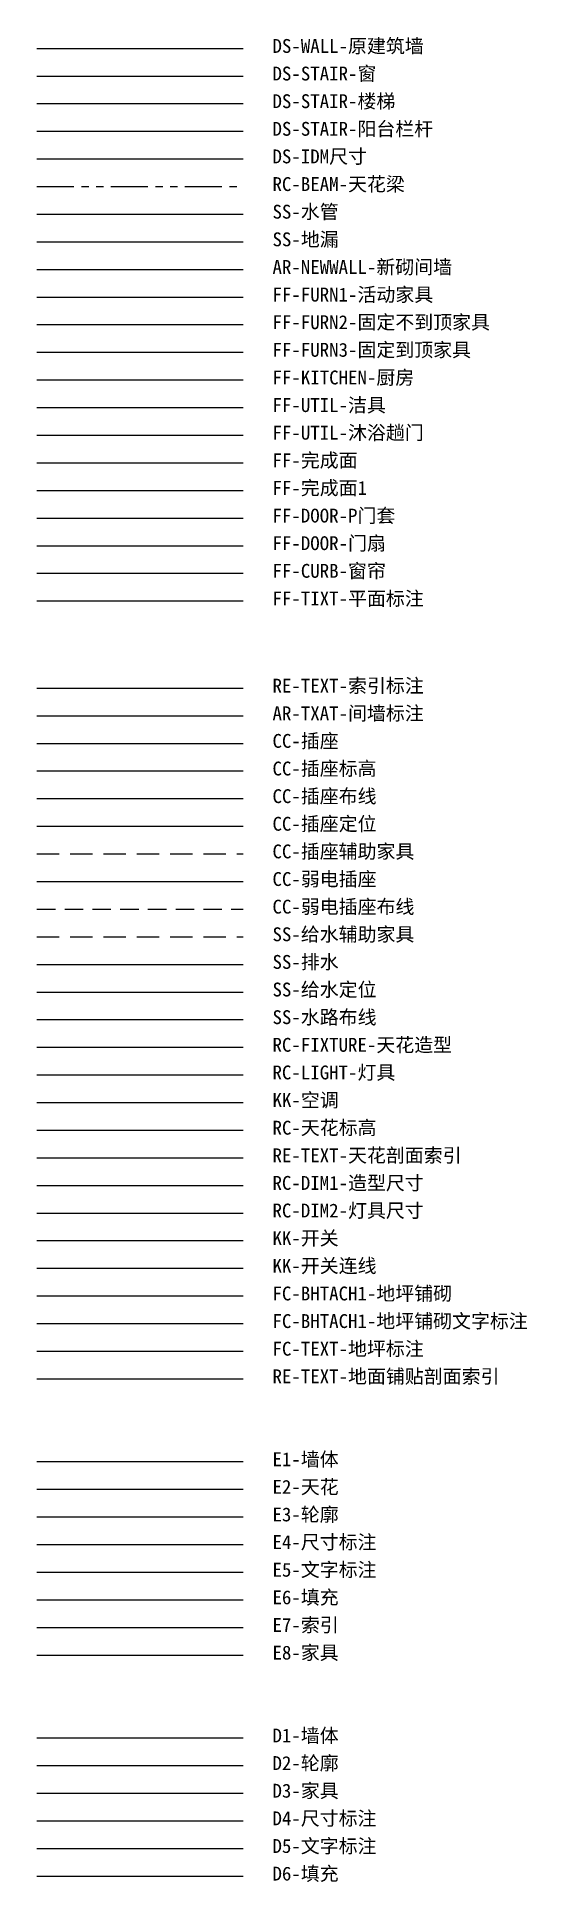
# Model space of a CAD drawing. Header units: millimetres. Extents: x -235126 to 312941, y -228449 to 114042.
# Drawn here: x -30007 to -24710, y -13527 to 6438 of the extents above; entities that cross this region are included whole.
import ezdxf

# ---------------------------------------------------------------- set-up
doc = ezdxf.new("R2010")
doc.units = ezdxf.units.MM
doc.header["$LTSCALE"] = 800
doc.linetypes.add('HIDDEN', pattern=[0.375, 0.25, -0.125])
doc.linetypes.add('PHANTOM2', pattern=[1.25, 0.625, -0.125, 0.125, -0.125, 0.125, -0.125])
for name, color, linetype in [('AR-NEWWALL-新砌间墙', 4, 'Continuous'), ('AR-TXET-间墙标注', 7, 'Continuous'), ('CC-弱电插座', 2, 'Continuous'), ('CC-弱电插座布线', 2, 'Continuous'), ('CC-插座', 2, 'Continuous'), ('CC-插座定位', 2, 'Continuous'), ('CC-插座布线', 3, 'Continuous'), ('CC-插座标高', 2, 'Continuous'), ('CC-插座辅助家具', 75, 'Continuous'), ('D1-墙体', 4, 'Continuous'), ('D2-轮廓', 1, 'Continuous'), ('D3-家具', 7, 'Continuous'), ('D4-尺寸标注', 7, 'Continuous'), ('D5-文字标注', 7, 'Continuous'), ('D6-填充', 75, 'Continuous'), ('DS-DIM尺寸', 1, 'Continuous'), ('DS-SEAIR-阳台栏杆', 2, 'Continuous'), ('DS-STAIR-楼梯', 2, 'Continuous'), ('DS-STAIR-窗', 2, 'Continuous'), ('DS-WALL-原建筑墙', 4, 'Continuous'), ('E1-墙体', 4, 'Continuous'), ('E2-天花', 3, 'Continuous'), ('E3-轮廓', 1, 'Continuous'), ('E4-尺寸标注', 7, 'Continuous'), ('E5-文字标注', 7, 'Continuous'), ('E6-填充', 75, 'Continuous'), ('E7-索引', 2, 'Continuous'), ('E8-家具', 7, 'Continuous'), ('FC-BHTACH1-地坪铺砌', 8, 'Continuous'), ('FC-BHTACH1-地坪铺砌文字标注', 7, 'Continuous'), ('FC-TEXT-地坪标注', 7, 'Continuous'), ('FF-CURB-窗帘', 8, 'Continuous'), ('FF-DOOR-P门套', 3, 'Continuous'), ('FF-DOOR-门扇', 2, 'Continuous'), ('FF-FURN1-活动家具', 1, 'Continuous'), ('FF-FURN2-固定不到顶家具', 3, 'Continuous'), ('FF-FURN3-固定到顶家具', 3, 'Continuous'), ('FF-KITCHEN-厨房', 1, 'Continuous'), ('FF-TIXT-平面标注', 7, 'Continuous'), ('FF-UTIL-沐浴趟门', 1, 'Continuous'), ('FF-UTIL-洁具', 1, 'Continuous'), ('FF-完成面', 3, 'Continuous'), ('FF-完成面1', 3, 'Continuous'), ('KK-开关', 3, 'Continuous'), ('KK-开关连线', 3, 'Continuous'), ('KK-空调', 8, 'Continuous'), ('RC-BEAM-天花梁', 75, 'Continuous'), ('RC-DIM1-造型尺寸', 7, 'Continuous'), ('RC-DIM2-灯具尺寸', 7, 'Continuous'), ('RC-FIXTURE-天花造型', 1, 'Continuous'), ('RC-LIGHT-灯具', 2, 'Continuous'), ('RC-天花标高', 7, 'Continuous'), ('RE-TEXT-地面铺贴剖面索引', 2, 'Continuous'), ('RE-TEXT-天花剖面索引', 2, 'Continuous'), ('RE-TEXT-索引标注', 7, 'Continuous'), ('SS-地漏', 2, 'Continuous'), ('SS-排水', 1, 'Continuous'), ('SS-水管', 2, 'Continuous'), ('SS-水路布线', 1, 'Continuous'), ('SS-给水定位', 7, 'Continuous'), ('SS-给水辅助家具', 75, 'Continuous')]:
    doc.layers.add(name, color=color, linetype=linetype)
doc.styles.add('宋-ZY', font='')
doc.styles.get('宋-ZY').set_extended_font_data('SimSun')

msp = doc.modelspace()

# ---------------------------------------------------------------- texts
at = {"layer": 'AR-NEWWALL-新砌间墙', "insert": (-27461, 3940.2), "char_height": 150, "attachment_point": 4, "line_spacing_factor": 0.84, "style": '宋-ZY'}
msp.add_mtext('AR-NEWWALL-新砌间墙', dxfattribs=at)
at = {"layer": 'AR-TXET-间墙标注', "insert": (-27461, -888.9), "char_height": 150, "attachment_point": 4, "line_spacing_factor": 0.84, "style": '宋-ZY'}
msp.add_mtext('AR-TXAT-间墙标注', dxfattribs=at)
at = {"layer": 'CC-弱电插座', "insert": (-27461, -2682.4), "char_height": 150, "attachment_point": 4, "line_spacing_factor": 0.84, "style": '宋-ZY'}
msp.add_mtext('CC-弱电插座', dxfattribs=at)
at = {"layer": 'CC-弱电插座布线', "linetype": 'HIDDEN', "insert": (-27461, -2981.3), "char_height": 150, "attachment_point": 4, "line_spacing_factor": 0.84, "style": '宋-ZY'}
msp.add_mtext('CC-弱电插座布线', dxfattribs=at)
at = {"layer": 'CC-插座', "insert": (-27461, -1187.8), "char_height": 150, "attachment_point": 4, "line_spacing_factor": 0.84, "style": '宋-ZY'}
msp.add_mtext('CC-插座', dxfattribs=at)
at = {"layer": 'CC-插座定位', "insert": (-27461, -2084.6), "char_height": 150, "attachment_point": 4, "line_spacing_factor": 0.84, "style": '宋-ZY'}
msp.add_mtext('CC-插座定位', dxfattribs=at)
at = {"layer": 'CC-插座布线', "insert": (-27461, -1785.6), "char_height": 150, "attachment_point": 4, "line_spacing_factor": 0.84, "style": '宋-ZY'}
msp.add_mtext('CC-插座布线', dxfattribs=at)
at = {"layer": 'CC-插座标高', "insert": (-27461, -1486.7), "char_height": 150, "attachment_point": 4, "line_spacing_factor": 0.84, "style": '宋-ZY'}
msp.add_mtext('CC-插座标高', dxfattribs=at)
at = {"layer": 'CC-插座辅助家具', "linetype": 'HIDDEN', "ltscale": 1.2, "insert": (-27461, -2383.5), "char_height": 150, "attachment_point": 4, "line_spacing_factor": 0.84, "style": '宋-ZY'}
msp.add_mtext('CC-插座辅助家具', dxfattribs=at)
at = {"layer": 'D1-墙体', "insert": (-27461, -11948.9), "char_height": 150, "attachment_point": 4, "line_spacing_factor": 0.84, "style": '宋-ZY'}
msp.add_mtext('D1-墙体', dxfattribs=at)
at = {"layer": 'D2-轮廓', "insert": (-27461, -12247.8), "char_height": 150, "attachment_point": 4, "line_spacing_factor": 0.84, "style": '宋-ZY'}
msp.add_mtext('D2-轮廓', dxfattribs=at)
at = {"layer": 'D3-家具', "insert": (-27461, -12546.7), "char_height": 150, "attachment_point": 4, "line_spacing_factor": 0.84, "style": '宋-ZY'}
msp.add_mtext('D3-家具', dxfattribs=at)
at = {"layer": 'D4-尺寸标注', "insert": (-27461, -12845.6), "char_height": 150, "attachment_point": 4, "line_spacing_factor": 0.84, "style": '宋-ZY'}
msp.add_mtext('D4-尺寸标注', dxfattribs=at)
at = {"layer": 'D5-文字标注', "insert": (-27461, -13144.5), "char_height": 150, "attachment_point": 4, "line_spacing_factor": 0.84, "style": '宋-ZY'}
msp.add_mtext('D5-文字标注', dxfattribs=at)
at = {"layer": 'D6-填充', "insert": (-27461, -13443.4), "char_height": 150, "attachment_point": 4, "line_spacing_factor": 0.84, "style": '宋-ZY'}
msp.add_mtext('D6-填充', dxfattribs=at)
at = {"layer": 'DS-DIM尺寸', "insert": (-27461, 5135.8), "char_height": 150, "attachment_point": 4, "line_spacing_factor": 0.84, "style": '宋-ZY'}
msp.add_mtext('DS-IDM尺寸', dxfattribs=at)
at = {"layer": 'DS-SEAIR-阳台栏杆', "insert": (-27461, 5434.8), "char_height": 150, "attachment_point": 4, "line_spacing_factor": 0.84, "style": '宋-ZY'}
msp.add_mtext('DS-STAIR-阳台栏杆', dxfattribs=at)
at = {"layer": 'DS-STAIR-楼梯', "insert": (-27461, 5733.7), "char_height": 150, "attachment_point": 4, "line_spacing_factor": 0.84, "style": '宋-ZY'}
msp.add_mtext('DS-STAIR-楼梯', dxfattribs=at)
at = {"layer": 'DS-STAIR-窗', "insert": (-27461, 6032.6), "char_height": 150, "attachment_point": 4, "line_spacing_factor": 0.84, "style": '宋-ZY'}
msp.add_mtext('DS-STAIR-窗', dxfattribs=at)
at = {"layer": 'DS-WALL-原建筑墙', "insert": (-27461, 6331.5), "char_height": 150, "attachment_point": 4, "line_spacing_factor": 0.84, "style": '宋-ZY'}
msp.add_mtext('DS-WALL-原建筑墙', dxfattribs=at)
at = {"layer": 'E1-墙体', "insert": (-27461, -8959.7), "char_height": 150, "attachment_point": 4, "line_spacing_factor": 0.84, "style": '宋-ZY'}
msp.add_mtext('E1-墙体', dxfattribs=at)
at = {"layer": 'E2-天花', "insert": (-27461, -9258.6), "char_height": 150, "attachment_point": 4, "line_spacing_factor": 0.84, "style": '宋-ZY'}
msp.add_mtext('E2-天花', dxfattribs=at)
at = {"layer": 'E3-轮廓', "insert": (-27461, -9557.5), "char_height": 150, "attachment_point": 4, "line_spacing_factor": 0.84, "style": '宋-ZY'}
msp.add_mtext('E3-轮廓', dxfattribs=at)
at = {"layer": 'E4-尺寸标注', "insert": (-27461, -9856.4), "char_height": 150, "attachment_point": 4, "line_spacing_factor": 0.84, "style": '宋-ZY'}
msp.add_mtext('E4-尺寸标注', dxfattribs=at)
at = {"layer": 'E5-文字标注', "insert": (-27461, -10155.3), "char_height": 150, "attachment_point": 4, "line_spacing_factor": 0.84, "style": '宋-ZY'}
msp.add_mtext('E5-文字标注', dxfattribs=at)
at = {"layer": 'E6-填充', "insert": (-27461, -10454.3), "char_height": 150, "attachment_point": 4, "line_spacing_factor": 0.84, "style": '宋-ZY'}
msp.add_mtext('E6-填充', dxfattribs=at)
at = {"layer": 'E7-索引', "insert": (-27461, -10753.2), "char_height": 150, "attachment_point": 4, "line_spacing_factor": 0.84, "style": '宋-ZY'}
msp.add_mtext('E7-索引', dxfattribs=at)
at = {"layer": 'E8-家具', "insert": (-27461, -11052.1), "char_height": 150, "attachment_point": 4, "line_spacing_factor": 0.84, "style": '宋-ZY'}
msp.add_mtext('E8-家具', dxfattribs=at)
at = {"layer": 'FC-BHTACH1-地坪铺砌', "insert": (-27461, -7166.2), "char_height": 150, "attachment_point": 4, "line_spacing_factor": 0.84, "style": '宋-ZY'}
msp.add_mtext('FC-BHTACH1-地坪铺砌', dxfattribs=at)
at = {"layer": 'FC-BHTACH1-地坪铺砌文字标注', "insert": (-27461, -7465.1), "char_height": 150, "attachment_point": 4, "line_spacing_factor": 0.84, "style": '宋-ZY'}
msp.add_mtext('FC-BHTACH1-地坪铺砌文字标注', dxfattribs=at)
at = {"layer": 'FC-TEXT-地坪标注', "insert": (-27461, -7764), "char_height": 150, "attachment_point": 4, "line_spacing_factor": 0.84, "style": '宋-ZY'}
msp.add_mtext('FC-TEXT-地坪标注', dxfattribs=at)
at = {"layer": 'FF-CURB-窗帘', "insert": (-27461, 652.1), "char_height": 150, "attachment_point": 4, "line_spacing_factor": 0.84, "style": '宋-ZY'}
msp.add_mtext('FF-CURB-窗帘', dxfattribs=at)
at = {"layer": 'FF-DOOR-P门套', "insert": (-27461, 1249.9), "char_height": 150, "attachment_point": 4, "line_spacing_factor": 0.84, "style": '宋-ZY'}
msp.add_mtext('FF-DOOR-P门套', dxfattribs=at)
at = {"layer": 'FF-DOOR-门扇', "insert": (-27461, 951), "char_height": 150, "attachment_point": 4, "line_spacing_factor": 0.84, "style": '宋-ZY'}
msp.add_mtext('FF-DOOR-门扇', dxfattribs=at)
at = {"layer": 'FF-FURN1-活动家具', "insert": (-27461, 3641.3), "char_height": 150, "attachment_point": 4, "line_spacing_factor": 0.84, "style": '宋-ZY'}
msp.add_mtext('FF-FURN1-活动家具', dxfattribs=at)
at = {"layer": 'FF-FURN2-固定不到顶家具', "insert": (-27461, 3342.3), "char_height": 150, "attachment_point": 4, "line_spacing_factor": 0.84, "style": '宋-ZY'}
msp.add_mtext('FF-FURN2-固定不到顶家具', dxfattribs=at)
at = {"layer": 'FF-FURN3-固定到顶家具', "insert": (-27461, 3043.4), "char_height": 150, "attachment_point": 4, "line_spacing_factor": 0.84, "style": '宋-ZY'}
msp.add_mtext('FF-FURN3-固定到顶家具', dxfattribs=at)
at = {"layer": 'FF-KITCHEN-厨房', "insert": (-27461, 2744.5), "char_height": 150, "attachment_point": 4, "line_spacing_factor": 0.84, "style": '宋-ZY'}
msp.add_mtext('FF-KITCHEN-厨房', dxfattribs=at)
at = {"layer": 'FF-TIXT-平面标注', "insert": (-27461, 353.2), "char_height": 150, "attachment_point": 4, "line_spacing_factor": 0.84, "style": '宋-ZY'}
msp.add_mtext('FF-TIXT-平面标注', dxfattribs=at)
at = {"layer": 'FF-UTIL-沐浴趟门', "insert": (-27461, 2146.7), "char_height": 150, "attachment_point": 4, "line_spacing_factor": 0.84, "style": '宋-ZY'}
msp.add_mtext('FF-UTIL-沐浴趟门', dxfattribs=at)
at = {"layer": 'FF-UTIL-洁具', "insert": (-27461, 2445.6), "char_height": 150, "attachment_point": 4, "line_spacing_factor": 0.84, "style": '宋-ZY'}
msp.add_mtext('FF-UTIL-洁具', dxfattribs=at)
at = {"layer": 'FF-完成面', "insert": (-27461, 1847.7), "char_height": 150, "attachment_point": 4, "line_spacing_factor": 0.84, "style": '宋-ZY'}
msp.add_mtext('FF-完成面', dxfattribs=at)
at = {"layer": 'FF-完成面1', "insert": (-27461, 1548.8), "char_height": 150, "attachment_point": 4, "line_spacing_factor": 0.84, "style": '宋-ZY'}
msp.add_mtext('FF-完成面1', dxfattribs=at)
at = {"layer": 'KK-开关', "insert": (-27461, -6568.3), "char_height": 150, "attachment_point": 4, "line_spacing_factor": 0.84, "style": '宋-ZY'}
msp.add_mtext('KK-开关', dxfattribs=at)
at = {"layer": 'KK-开关连线', "insert": (-27461, -6867.3), "char_height": 150, "attachment_point": 4, "line_spacing_factor": 0.84, "style": '宋-ZY'}
msp.add_mtext('KK-开关连线', dxfattribs=at)
at = {"layer": 'KK-空调', "insert": (-27461, -5073.7), "char_height": 150, "attachment_point": 4, "line_spacing_factor": 0.84, "style": '宋-ZY'}
msp.add_mtext('KK-空调', dxfattribs=at)
at = {"layer": 'RC-BEAM-天花梁', "linetype": 'PHANTOM2', "ltscale": 0.8, "insert": (-27461, 4836.9), "char_height": 150, "attachment_point": 4, "line_spacing_factor": 0.84, "style": '宋-ZY'}
msp.add_mtext('RC-BEAM-天花梁', dxfattribs=at)
at = {"layer": 'RC-DIM1-造型尺寸', "insert": (-27461, -5970.5), "char_height": 150, "attachment_point": 4, "line_spacing_factor": 0.84, "style": '宋-ZY'}
msp.add_mtext('RC-DIM1-造型尺寸', dxfattribs=at)
at = {"layer": 'RC-DIM2-灯具尺寸', "insert": (-27461, -6269.4), "char_height": 150, "attachment_point": 4, "line_spacing_factor": 0.84, "style": '宋-ZY'}
msp.add_mtext('RC-DIM2-灯具尺寸', dxfattribs=at)
at = {"layer": 'RC-FIXTURE-天花造型', "insert": (-27461, -4475.9), "char_height": 150, "attachment_point": 4, "line_spacing_factor": 0.84, "style": '宋-ZY'}
msp.add_mtext('RC-FIXTURE-天花造型', dxfattribs=at)
at = {"layer": 'RC-LIGHT-灯具', "insert": (-27461, -4774.8), "char_height": 150, "attachment_point": 4, "line_spacing_factor": 0.84, "style": '宋-ZY'}
msp.add_mtext('RC-LIGHT-灯具', dxfattribs=at)
at = {"layer": 'RC-天花标高', "insert": (-27461, -5372.7), "char_height": 150, "attachment_point": 4, "line_spacing_factor": 0.84, "style": '宋-ZY'}
msp.add_mtext('RC-天花标高', dxfattribs=at)
at = {"layer": 'RE-TEXT-地面铺贴剖面索引', "insert": (-27461, -8062.9), "char_height": 150, "attachment_point": 4, "line_spacing_factor": 0.84, "style": '宋-ZY'}
msp.add_mtext('RE-TEXT-地面铺贴剖面索引', dxfattribs=at)
at = {"layer": 'RE-TEXT-天花剖面索引', "insert": (-27461, -5671.6), "char_height": 150, "attachment_point": 4, "line_spacing_factor": 0.84, "style": '宋-ZY'}
msp.add_mtext('RE-TEXT-天花剖面索引', dxfattribs=at)
at = {"layer": 'RE-TEXT-索引标注', "insert": (-27461, -590), "char_height": 150, "attachment_point": 4, "line_spacing_factor": 0.84, "style": '宋-ZY'}
msp.add_mtext('RE-TEXT-索引标注', dxfattribs=at)
at = {"layer": 'SS-地漏', "insert": (-27461, 4239.1), "char_height": 150, "attachment_point": 4, "line_spacing_factor": 0.84, "style": '宋-ZY'}
msp.add_mtext('SS-地漏', dxfattribs=at)
at = {"layer": 'SS-排水', "insert": (-27461, -3579.2), "char_height": 150, "attachment_point": 4, "line_spacing_factor": 0.84, "style": '宋-ZY'}
msp.add_mtext('SS-排水', dxfattribs=at)
at = {"layer": 'SS-水管', "insert": (-27461, 4538), "char_height": 150, "attachment_point": 4, "line_spacing_factor": 0.84, "style": '宋-ZY'}
msp.add_mtext('SS-水管', dxfattribs=at)
at = {"layer": 'SS-水路布线', "insert": (-27461, -4177), "char_height": 150, "attachment_point": 4, "line_spacing_factor": 0.84, "style": '宋-ZY'}
msp.add_mtext('SS-水路布线', dxfattribs=at)
at = {"layer": 'SS-给水定位', "insert": (-27461, -3878.1), "char_height": 150, "attachment_point": 4, "line_spacing_factor": 0.84, "style": '宋-ZY'}
msp.add_mtext('SS-给水定位', dxfattribs=at)
at = {"layer": 'SS-给水辅助家具', "linetype": 'HIDDEN', "ltscale": 1.2, "insert": (-27461, -3280.2), "char_height": 150, "attachment_point": 4, "line_spacing_factor": 0.84, "style": '宋-ZY'}
msp.add_mtext('SS-给水辅助家具', dxfattribs=at)

# ---------------------------------------------------------------- linework, layer by layer
at = {"layer": 'AR-NEWWALL-新砌间墙'}
msp.add_line((-30007.1, 3922), (-27776.4, 3922), dxfattribs=at)
at = {"layer": 'AR-TXET-间墙标注'}
msp.add_line((-30007.1, -907.1), (-27776.4, -907.1), dxfattribs=at)
at = {"layer": 'CC-弱电插座'}
msp.add_line((-30007.1, -2700.6), (-27776.4, -2700.6), dxfattribs=at)
at = {"layer": 'CC-弱电插座布线', "linetype": 'HIDDEN'}
msp.add_line((-30007.1, -2999.5), (-27776.4, -2999.5), dxfattribs=at)
at = {"layer": 'CC-插座'}
msp.add_line((-30007.1, -1206), (-27776.4, -1206), dxfattribs=at)
at = {"layer": 'CC-插座定位'}
msp.add_line((-30007.1, -2102.8), (-27776.4, -2102.8), dxfattribs=at)
at = {"layer": 'CC-插座布线'}
msp.add_line((-30007.1, -1803.9), (-27776.4, -1803.9), dxfattribs=at)
at = {"layer": 'CC-插座标高'}
msp.add_line((-30007.1, -1504.9), (-27776.4, -1504.9), dxfattribs=at)
at = {"layer": 'CC-插座辅助家具', "linetype": 'HIDDEN', "ltscale": 1.2}
msp.add_line((-30007.1, -2401.7), (-27776.4, -2401.7), dxfattribs=at)
at = {"layer": 'D1-墙体'}
msp.add_line((-30007.1, -11967.1), (-27776.4, -11967.1), dxfattribs=at)
at = {"layer": 'D2-轮廓'}
msp.add_line((-30007.1, -12266), (-27776.4, -12266), dxfattribs=at)
at = {"layer": 'D3-家具'}
msp.add_line((-30007.1, -12564.9), (-27776.4, -12564.9), dxfattribs=at)
at = {"layer": 'D4-尺寸标注'}
msp.add_line((-30007.1, -12863.8), (-27776.4, -12863.8), dxfattribs=at)
at = {"layer": 'D5-文字标注'}
msp.add_line((-30007.1, -13162.7), (-27776.4, -13162.7), dxfattribs=at)
at = {"layer": 'D6-填充'}
msp.add_line((-30007.1, -13461.7), (-27776.4, -13461.7), dxfattribs=at)
at = {"layer": 'DS-DIM尺寸'}
msp.add_line((-30007.1, 5117.6), (-27776.4, 5117.6), dxfattribs=at)
at = {"layer": 'DS-SEAIR-阳台栏杆'}
msp.add_line((-30007.1, 5416.6), (-27776.4, 5416.6), dxfattribs=at)
at = {"layer": 'DS-STAIR-楼梯'}
msp.add_line((-30007.1, 5715.5), (-27776.4, 5715.5), dxfattribs=at)
at = {"layer": 'DS-STAIR-窗'}
msp.add_line((-30007.1, 6014.4), (-27776.4, 6014.4), dxfattribs=at)
at = {"layer": 'DS-WALL-原建筑墙'}
msp.add_line((-30007.1, 6313.3), (-27776.4, 6313.3), dxfattribs=at)
at = {"layer": 'E1-墙体'}
msp.add_line((-30007.1, -8977.9), (-27776.4, -8977.9), dxfattribs=at)
at = {"layer": 'E2-天花'}
msp.add_line((-30007.1, -9276.8), (-27776.4, -9276.8), dxfattribs=at)
at = {"layer": 'E3-轮廓'}
msp.add_line((-30007.1, -9575.7), (-27776.4, -9575.7), dxfattribs=at)
at = {"layer": 'E4-尺寸标注'}
msp.add_line((-30007.1, -9874.6), (-27776.4, -9874.6), dxfattribs=at)
at = {"layer": 'E5-文字标注'}
msp.add_line((-30007.1, -10173.6), (-27776.4, -10173.6), dxfattribs=at)
at = {"layer": 'E6-填充'}
msp.add_line((-30007.1, -10472.5), (-27776.4, -10472.5), dxfattribs=at)
at = {"layer": 'E7-索引'}
msp.add_line((-30007.1, -10771.4), (-27776.4, -10771.4), dxfattribs=at)
at = {"layer": 'E8-家具'}
msp.add_line((-30007.1, -11070.3), (-27776.4, -11070.3), dxfattribs=at)
at = {"layer": 'FC-BHTACH1-地坪铺砌'}
msp.add_line((-30007.1, -7184.4), (-27776.4, -7184.4), dxfattribs=at)
at = {"layer": 'FC-BHTACH1-地坪铺砌文字标注'}
msp.add_line((-30007.1, -7483.3), (-27776.4, -7483.3), dxfattribs=at)
at = {"layer": 'FC-TEXT-地坪标注'}
msp.add_line((-30007.1, -7782.2), (-27776.4, -7782.2), dxfattribs=at)
at = {"layer": 'FF-CURB-窗帘'}
msp.add_line((-30007.1, 633.9), (-27776.4, 633.9), dxfattribs=at)
at = {"layer": 'FF-DOOR-P门套'}
msp.add_line((-30007.1, 1231.7), (-27776.4, 1231.7), dxfattribs=at)
at = {"layer": 'FF-DOOR-门扇'}
msp.add_line((-30007.1, 932.8), (-27776.4, 932.8), dxfattribs=at)
at = {"layer": 'FF-FURN1-活动家具'}
msp.add_line((-30007.1, 3623), (-27776.4, 3623), dxfattribs=at)
at = {"layer": 'FF-FURN2-固定不到顶家具'}
msp.add_line((-30007.1, 3324.1), (-27776.4, 3324.1), dxfattribs=at)
at = {"layer": 'FF-FURN3-固定到顶家具'}
msp.add_line((-30007.1, 3025.2), (-27776.4, 3025.2), dxfattribs=at)
at = {"layer": 'FF-KITCHEN-厨房'}
msp.add_line((-30007.1, 2726.3), (-27776.4, 2726.3), dxfattribs=at)
at = {"layer": 'FF-TIXT-平面标注'}
msp.add_line((-30007.1, 334.9), (-27776.4, 334.9), dxfattribs=at)
at = {"layer": 'FF-UTIL-沐浴趟门'}
msp.add_line((-30007.1, 2128.5), (-27776.4, 2128.5), dxfattribs=at)
at = {"layer": 'FF-UTIL-洁具'}
msp.add_line((-30007.1, 2427.4), (-27776.4, 2427.4), dxfattribs=at)
at = {"layer": 'FF-完成面'}
msp.add_line((-30007.1, 1829.5), (-27776.4, 1829.5), dxfattribs=at)
at = {"layer": 'FF-完成面1'}
msp.add_line((-30007.1, 1530.6), (-27776.4, 1530.6), dxfattribs=at)
at = {"layer": 'KK-开关'}
msp.add_line((-30007.1, -6586.5), (-27776.4, -6586.5), dxfattribs=at)
at = {"layer": 'KK-开关连线'}
msp.add_line((-30007.1, -6885.5), (-27776.4, -6885.5), dxfattribs=at)
at = {"layer": 'KK-空调'}
msp.add_line((-30007.1, -5092), (-27776.4, -5092), dxfattribs=at)
at = {"layer": 'RC-BEAM-天花梁', "linetype": 'PHANTOM2', "ltscale": 0.8}
msp.add_line((-30007.1, 4818.7), (-27776.4, 4818.7), dxfattribs=at)
at = {"layer": 'RC-DIM1-造型尺寸'}
msp.add_line((-30007.1, -5988.7), (-27776.4, -5988.7), dxfattribs=at)
at = {"layer": 'RC-DIM2-灯具尺寸'}
msp.add_line((-30007.1, -6287.6), (-27776.4, -6287.6), dxfattribs=at)
at = {"layer": 'RC-FIXTURE-天花造型'}
msp.add_line((-30007.1, -4494.1), (-27776.4, -4494.1), dxfattribs=at)
at = {"layer": 'RC-LIGHT-灯具'}
msp.add_line((-30007.1, -4793), (-27776.4, -4793), dxfattribs=at)
at = {"layer": 'RC-天花标高'}
msp.add_line((-30007.1, -5390.9), (-27776.4, -5390.9), dxfattribs=at)
at = {"layer": 'RE-TEXT-地面铺贴剖面索引'}
msp.add_line((-30007.1, -8081.1), (-27776.4, -8081.1), dxfattribs=at)
at = {"layer": 'RE-TEXT-天花剖面索引'}
msp.add_line((-30007.1, -5689.8), (-27776.4, -5689.8), dxfattribs=at)
at = {"layer": 'RE-TEXT-索引标注'}
msp.add_line((-30007.1, -608.2), (-27776.4, -608.2), dxfattribs=at)
at = {"layer": 'SS-地漏'}
msp.add_line((-30007.1, 4220.9), (-27776.4, 4220.9), dxfattribs=at)
at = {"layer": 'SS-排水'}
msp.add_line((-30007.1, -3597.4), (-27776.4, -3597.4), dxfattribs=at)
at = {"layer": 'SS-水管'}
msp.add_line((-30007.1, 4519.8), (-27776.4, 4519.8), dxfattribs=at)
at = {"layer": 'SS-水路布线'}
msp.add_line((-30007.1, -4195.2), (-27776.4, -4195.2), dxfattribs=at)
at = {"layer": 'SS-给水定位'}
msp.add_line((-30007.1, -3896.3), (-27776.4, -3896.3), dxfattribs=at)
at = {"layer": 'SS-给水辅助家具', "linetype": 'HIDDEN', "ltscale": 1.2}
msp.add_line((-30007.1, -3298.4), (-27776.4, -3298.4), dxfattribs=at)

msp.set_redraw_order([(e.dxf.handle, doc.entitydb.next_handle()) for e in msp.query("TEXT MTEXT ATTDEF DIMENSION ARC_DIMENSION")])  # texts and dimensions are drawn at this point

doc.saveas('drawing.dxf')
